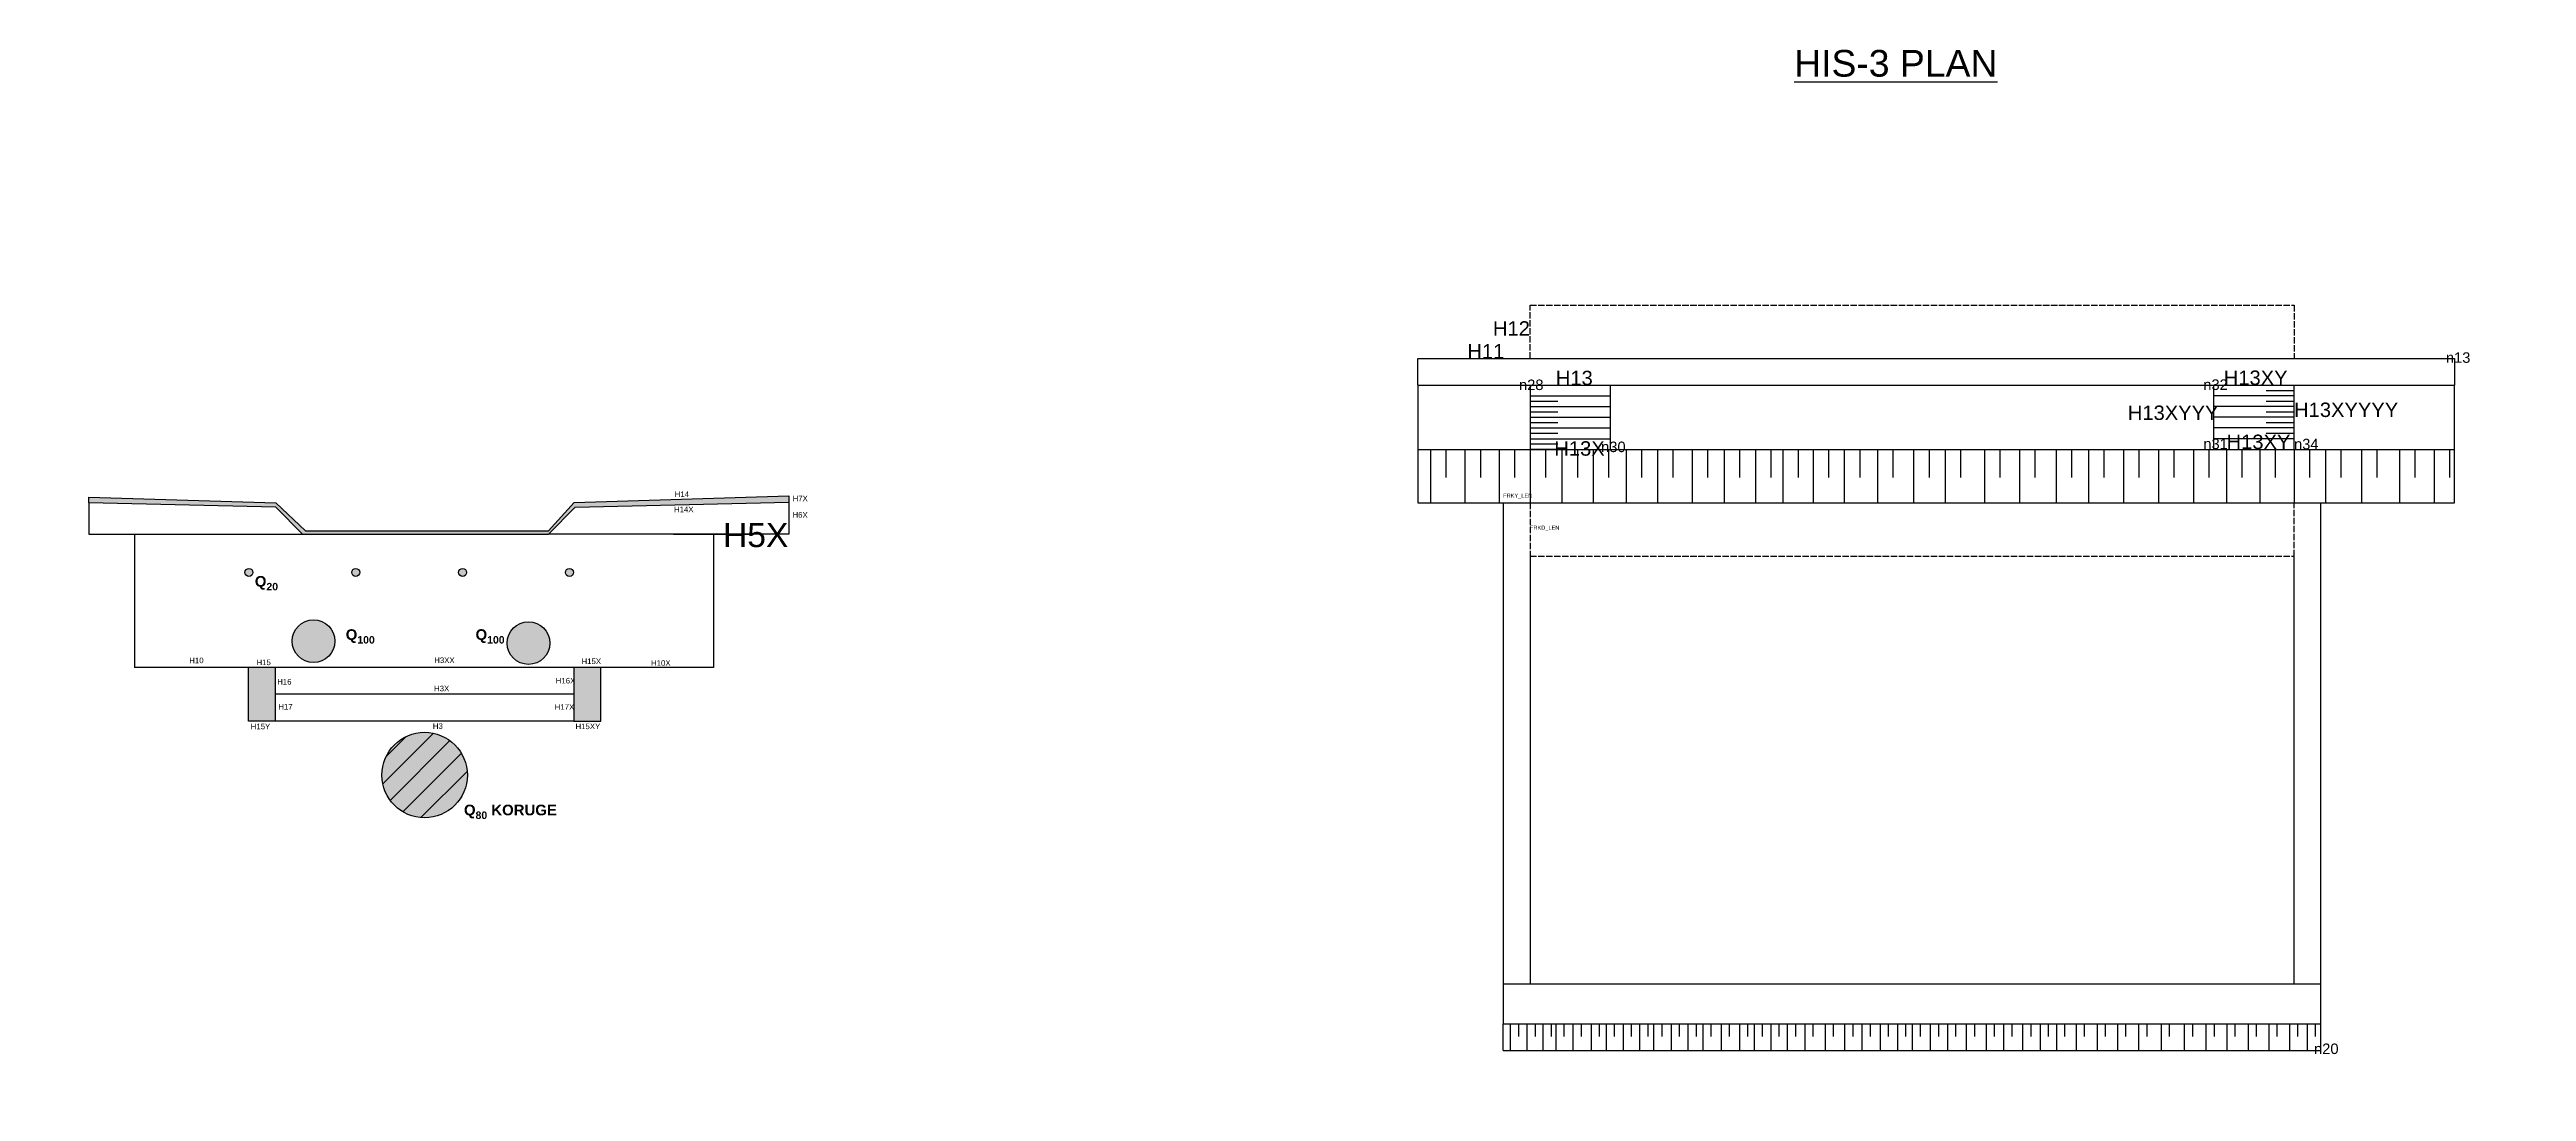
# Model space of a CAD drawing. Header units: millimetres. Extents: x -11403 to 100, y 0 to 6664.
# Drawn here: x -8459 to -3823, y 1760 to 3710 of the extents above; entities that cross this region are included whole.
import ezdxf

# ---------------------------------------------------------------- set-up
doc = ezdxf.new("R2010")
doc.units = ezdxf.units.MM
doc.linetypes.add('ACAD_ISO02W100', pattern=[15, 12, -3])
doc.styles.get("Standard").update_dxf_attribs({"font": 'arial.ttf'})

msp = doc.modelspace()

# ---------------------------------------------------------------- texts
at = {"attachment_point": 1}
for s, width, gutter_width, heights, insert, char_height in [('\\pxt3;{\\LHIS-3 PLAN}', 484.80768, 12.5, [0], (-5193.305, 3709.462), 50), ('H12', 35.56132, 134.967, [27.104], (-5757.019, 3201.733), 26.9933), ('H11', 35.56132, 134.967, [27.104], (-5804.92, 3159.007), 26.9933), ('H13', 35.56132, 134.967, [27.104], (-5639.388, 3109.007), 26.9933), ('H13XY', 35.56132, 134.967, [27.104], (-4389.276, 3109.486), 26.9933), ('H13XYYY', 35.56132, 134.967, [27.104], (-4568.849, 3043.933), 26.9933), ('H13XYYYY', 35.56132, 134.967, [27.104], (-4257.698, 3049.486), 26.9933), ('H13X', 35.56132, 134.967, [27.104], (-5642.223, 2977.104), 26.9933), ('H13XY', 35.56132, 134.967, [27.104], (-4383.983, 2989.486), 26.9933), ('H14', 13.80039, 52.377, [10.518], (-7288.352, 2883.193), 10.4754), ('H7X', 13.80039, 52.377, [10.518], (-7067.847, 2875.234), 10.4754), ('FRKY_LEN', 9.91093, 37.615, [7.554], (-5737.901, 2879.055), 7.523), ('H14X', 13.80039, 52.377, [10.518], (-7289.796, 2854.744), 10.4754), ('H6X', 13.80039, 52.377, [10.518], (-7067.923, 2844.432), 10.4754), ('H5X', 59.30718, 225.09, [45.202], (-7198.088, 2824.027), 45.0179), ('FRKD_LEN', 9.91093, 37.615, [7.554], (-5687.674, 2819.04), 7.523), ('\\A1;{\\fArial|b1|i0|c162|p34;Q\\H0.7x;\\S^ 20;}', 56.63643, 12.5, [0], (-8074.298, 2724.816), 20), ('\\A1;{\\fArial|b1|i0|c162|p34;Q\\H0.7x;\\S^ 100;}', 56.63643, 12.5, [0], (-7904.192, 2625.233), 20), ('\\A1;{\\fArial|b1|i0|c162|p34;Q\\H0.7x;\\S^ 100;}', 56.63643, 12.5, [0], (-7661.213, 2625.233), 20), ('H10', 13.80039, 52.377, [10.518], (-8197.099, 2572.204), 10.4754), ('H15', 13.80039, 52.377, [10.518], (-8071.11, 2568.571), 10.4754), ('H3XX', 13.80039, 52.377, [10.518], (-7738.568, 2572.463), 10.4754), ('H15X', 13.80039, 52.377, [10.518], (-7462.835, 2570.49), 10.4754), ('H10X', 13.80039, 52.377, [10.518], (-7332.788, 2567.335), 10.4754), ('H16', 13.80039, 52.377, [10.518], (-8032.428, 2532.113), 10.4754), ('H3X', 13.80039, 52.377, [10.518], (-7738.92, 2519.577), 10.4754), ('H16X', 13.80039, 52.377, [10.518], (-7511.084, 2534.248), 10.4754), ('H17', 13.80039, 52.377, [10.518], (-8030.444, 2485.439), 10.4754), ('H17X', 13.80039, 52.377, [10.518], (-7513.095, 2484.996), 10.4754), ('H15Y', 13.80039, 52.377, [10.518], (-8081.986, 2448.561), 10.4754), ('H3', 13.80039, 52.377, [10.518], (-7741.113, 2449.303), 10.4754), ('H15XY', 13.80039, 52.377, [10.518], (-7474.094, 2448.751), 10.4754), ('\\A1;{\\fArial|b1|i0|c162|p34;Q\\H0.7x;\\S^ 80;\\H1.42857x; KORUGE}', 195.10237, 12.5, [49.502], (-7682.897, 2296.932), 20)]:
    msp.add_mtext_dynamic_manual_height_columns(s, width=width, gutter_width=gutter_width, heights=heights, dxfattribs=dict(at, insert=insert, char_height=char_height))
at = {"color": 240, "true_color": 0xed1f24, "char_height": 19.6578, "attachment_point": 1}
for s, insert in [('n13', (-3973.479, 3143.52)), ('n28', (-5708.249, 3092.557)), ('n32', (-4427.61, 3092.789)), ('n30', (-5554.569, 2976.424)), ('n31', (-4427.437, 2981.977)), ('n34', (-4257.698, 2981.642)), ('n20', (-4220.241, 1849.872))]:
    msp.add_mtext_dynamic_manual_height_columns(s, width=25.89743, gutter_width=98.289, heights=[19.738], dxfattribs=dict(at, insert=insert))

# ---------------------------------------------------------------- hatches: boundary and pattern name
at = {"transparency": 33554559}
h = msp.add_hatch(color=256, dxfattribs=at)
h.dxf.hatch_style = 1
h.paths.add_polyline_path([(-7219.327, 2870.55), (-7476.833, 2862.537), (-7524.922, 2809.723), (-7979.221, 2809.723), (-8035.097, 2861.524), (-8244.858, 2867.881), (-8242.639, 2858.587), (-8034.922, 2853.421), (-7984.922, 2803.421), (-7524.922, 2803.421), (-7474.922, 2853.421), (-7225.123, 2859.49)])
h.paths.add_polyline_path([(-7074.922, 2875.043), (-7219.327, 2870.55), (-7225.123, 2859.49), (-7074.922, 2863.139)])
h.paths.add_polyline_path([(-8244.858, 2867.881), (-8384.922, 2872.125), (-8384.922, 2862.125), (-8242.639, 2858.587)])
at = {"transparency": 33554457}
h = msp.add_hatch(color=256, dxfattribs=at)
h.dxf.hatch_style = 1
h.set_gradient(color1=(0, 255, 255), color2=(0, 255, 255), tint=1, name='INVSPHERICAL')
h.paths.add_polyline_path([(-8077.878, 2731.611, 1), (-8092.878, 2731.611, 1)])
h.paths.add_polyline_path([(-7892.878, 2731.611, 1), (-7877.878, 2731.611, 1)])
h.paths.add_polyline_path([(-7677.878, 2731.611, 1), (-7692.878, 2731.611, 1)])
h.paths.add_polyline_path([(-7477.878, 2731.611, 1), (-7492.878, 2731.611, 1)])
h = msp.add_hatch(color=256, dxfattribs=at)
h.dxf.hatch_style = 1
h.set_gradient(color1=(0, 255, 255), color2=(0, 255, 255), tint=1, name='INVSPHERICAL')
h.paths.add_polyline_path([(-7522.006, 2599.386, 1), (-7602.006, 2599.386, 1)])
h.paths.add_polyline_path([(-8004.329, 2602.886, 0.03865786), (-8003.852, 2596.728), (-7985.587, 2584.386), (-7945.801, 2567.436, 0.27923345), (-7924.329, 2602.886, 1)])
h.paths.add_polyline_path([(-7985.587, 2584.386), (-8003.852, 2596.728, 0.51359176), (-7945.801, 2567.436)])
at = {"transparency": 33554508}
h = msp.add_hatch(color=256, dxfattribs=at)
h.dxf.hatch_style = 1
h.paths.add_polyline_path([(-8036.107, 2553.421), (-8086.107, 2553.421), (-8086.107, 2453.421), (-8036.107, 2453.421)])
h.paths.add_polyline_path([(-7426.967, 2553.421), (-7476.967, 2553.421), (-7476.967, 2453.421), (-7426.967, 2453.421)])
h = msp.add_hatch(dxfattribs=at)
h.set_pattern_fill('ANSI31', color=256, scale=10)
h.set_pattern_definition([(45, (-20083.117, -1021.89), (-22.45064, 22.45064), [])])
h.paths.add_polyline_path([(-7836.537, 2352.341, 1), (-7676.537, 2352.341, 1)])
at = {"transparency": 33554457}
h = msp.add_hatch(color=256, dxfattribs=at)
h.dxf.hatch_style = 1
h.set_gradient(color1=(0, 255, 255), color2=(0, 255, 255), tint=1, name='INVSPHERICAL')
h.paths.add_polyline_path([(-7836.537, 2352.341, 1), (-7676.537, 2352.341, 1)])

# ---------------------------------------------------------------- linework, layer by layer
at = {"linetype": 'ACAD_ISO02W100'}
for p, q in [((-5687.698, 3131.903), (-5687.698, 3231.903)), ((-5687.698, 3231.903), (-4257.698, 3231.903)), ((-4257.698, 3231.903), (-4257.698, 3131.903)), ((-5687.674, 2861.903), (-5687.674, 2761.903)), ((-4257.698, 2761.903), (-4257.698, 2861.903)), ((-5687.674, 2761.903), (-4257.698, 2761.903))]:
    msp.add_line(p, q, dxfattribs=at)
for p, q in [((-5897.698, 3081.903), (-5897.698, 3131.903)), ((-5897.698, 3131.903), (-3957.698, 3131.903)), ((-3957.698, 3131.903), (-3957.698, 3081.903)), ((-5897.698, 3081.903), (-3957.698, 3081.903)), ((-5897.698, 3081.903), (-5897.698, 2961.903)), ((-5687.698, 3081.903), (-5687.698, 2961.903)), ((-5687.698, 3061.903), (-5537.698, 3061.903)), ((-5537.698, 3081.903), (-5537.698, 2961.903)), ((-4407.698, 2961.903), (-4407.698, 3081.903)), ((-4257.698, 3061.903), (-4407.698, 3061.903)), ((-4257.698, 3071.521), (-4309.83, 3071.521)), ((-4257.698, 2961.903), (-4257.698, 3081.903)), ((-3957.698, 2961.903), (-3957.698, 3081.903)), ((-5687.698, 3052.285), (-5635.566, 3052.285)), ((-5687.698, 3041.903), (-5537.698, 3041.903)), ((-5687.698, 3032.285), (-5635.566, 3032.285)), ((-5687.698, 3021.903), (-5537.698, 3021.903)), ((-4257.698, 3041.903), (-4407.698, 3041.903)), ((-4257.698, 3021.903), (-4407.698, 3021.903)), ((-4257.698, 3051.521), (-4309.83, 3051.521)), ((-4257.698, 3031.521), (-4309.83, 3031.521)), ((-5687.698, 3012.285), (-5635.566, 3012.285)), ((-5687.698, 3001.903), (-5537.698, 3001.903)), ((-5687.698, 2992.285), (-5635.566, 2992.285)), ((-5687.698, 2981.903), (-5537.698, 2981.903)), ((-5687.698, 2972.285), (-5635.566, 2972.285)), ((-4257.698, 3001.903), (-4407.698, 3001.903)), ((-4257.698, 2981.903), (-4407.698, 2981.903)), ((-4257.698, 3011.521), (-4309.83, 3011.521)), ((-4257.698, 2991.521), (-4309.83, 2991.521)), ((-5897.698, 2961.903), (-3957.698, 2961.903)), ((-5897.698, 2961.903), (-5897.698, 2861.903)), ((-5873.817, 2961.903), (-5873.817, 2861.903)), ((-5845.003, 2961.903), (-5845.003, 2909.215)), ((-5809.447, 2961.903), (-5809.447, 2861.903)), ((-5780.633, 2961.903), (-5780.633, 2909.215)), ((-5745.689, 2961.903), (-5745.689, 2861.903)), ((-5716.876, 2961.903), (-5716.876, 2909.215)), ((-5687.698, 2962.285), (-5635.566, 2962.285)), ((-5687.698, 2961.903), (-5687.698, 2861.903)), ((-5658.885, 2961.903), (-5658.885, 2909.215)), ((-5627.823, 2961.903), (-5627.823, 2861.903)), ((-5599.01, 2961.903), (-5599.01, 2909.215)), ((-5569.686, 2961.903), (-5569.686, 2861.903)), ((-5540.873, 2961.903), (-5540.873, 2909.215)), ((-5507.839, 2961.903), (-5507.839, 2861.903)), ((-5479.026, 2961.903), (-5479.026, 2909.215)), ((-5449.084, 2961.903), (-5449.084, 2861.903)), ((-5420.27, 2961.903), (-5420.27, 2909.215)), ((-5384.457, 2961.903), (-5384.457, 2861.903)), ((-5355.644, 2961.903), (-5355.644, 2909.215)), ((-5324.123, 2961.903), (-5324.123, 2861.903)), ((-5295.309, 2961.903), (-5295.309, 2909.215)), ((-5265.766, 2961.903), (-5265.766, 2861.903)), ((-5236.953, 2961.903), (-5236.953, 2909.215)), ((-5214.333, 2961.903), (-5214.333, 2861.903)), ((-5185.52, 2961.903), (-5185.52, 2909.215)), ((-5157.955, 2961.903), (-5157.955, 2861.903)), ((-5129.142, 2961.903), (-5129.142, 2909.215)), ((-5099.514, 2961.903), (-5099.514, 2861.903)), ((-5070.701, 2961.903), (-5070.701, 2909.215)), ((-5037.278, 2961.903), (-5037.278, 2861.903)), ((-5008.465, 2961.903), (-5008.465, 2909.215)), ((-4969.643, 2961.903), (-4969.643, 2861.903)), ((-4940.83, 2961.903), (-4940.83, 2909.215)), ((-4910.598, 2961.903), (-4910.598, 2861.903)), ((-4881.785, 2961.903), (-4881.785, 2909.215)), ((-4837.191, 2961.903), (-4837.191, 2861.903)), ((-4808.378, 2961.903), (-4808.378, 2909.215)), ((-4771.763, 2961.903), (-4771.763, 2861.903)), ((-4742.95, 2961.903), (-4742.95, 2909.215)), ((-4703.143, 2961.903), (-4703.143, 2861.903)), ((-4674.33, 2961.903), (-4674.33, 2909.215)), ((-4642.503, 2961.903), (-4642.503, 2861.903)), ((-4613.69, 2961.903), (-4613.69, 2909.215)), ((-4577.075, 2961.903), (-4577.075, 2861.903)), ((-4548.262, 2961.903), (-4548.262, 2909.215)), ((-4511.647, 2961.903), (-4511.647, 2861.903)), ((-4482.834, 2961.903), (-4482.834, 2909.215)), ((-4446.219, 2961.903), (-4446.219, 2861.903)), ((-4417.406, 2961.903), (-4417.406, 2909.215)), ((-4383.983, 2961.903), (-4383.983, 2861.903)), ((-4355.169, 2961.903), (-4355.169, 2909.215)), ((-4321.746, 2961.903), (-4321.746, 2861.903)), ((-4292.933, 2961.903), (-4292.933, 2909.215)), ((-4257.698, 2961.903), (-4257.698, 2861.903)), ((-4228.885, 2961.903), (-4228.885, 2909.215)), ((-4198.866, 2961.903), (-4198.866, 2861.903)), ((-4170.053, 2961.903), (-4170.053, 2909.215)), ((-4131.714, 2961.903), (-4131.714, 2861.903)), ((-4102.901, 2961.903), (-4102.901, 2909.215)), ((-4060.554, 2961.903), (-4060.554, 2861.903)), ((-4031.741, 2961.903), (-4031.741, 2909.215)), ((-3995.407, 2961.903), (-3995.407, 2861.903)), ((-3966.594, 2961.903), (-3966.594, 2909.215)), ((-3957.698, 2861.903), (-3957.698, 2961.903)), ((-8034.922, 2853.421), (-8384.922, 2862.125)), ((-8384.922, 2862.125), (-8384.922, 2803.421)), ((-8034.922, 2853.421), (-7984.922, 2803.421)), ((-7474.922, 2853.421), (-7524.922, 2803.421)), ((-7474.922, 2853.421), (-7074.922, 2863.139)), ((-7074.922, 2863.139), (-7074.922, 2803.421)), ((-5897.698, 2861.903), (-3957.698, 2861.903)), ((-5737.674, 2861.903), (-5737.674, 1961.903)), ((-4207.698, 1961.903), (-4207.698, 2861.903)), ((-8384.922, 2803.421), (-7984.922, 2803.421)), ((-8299.525, 2803.421), (-8299.525, 2553.421)), ((-7984.922, 2803.421), (-7524.922, 2803.421)), ((-7074.922, 2803.421), (-7524.922, 2803.421)), ((-7290.74, 2803.421), (-7140.74, 2803.421)), ((-7215.74, 2803.421), (-7215.74, 2553.421)), ((-5687.674, 2761.903), (-5687.674, 1961.903)), ((-4257.698, 1961.903), (-4257.698, 2761.903)), ((-7215.74, 2553.421), (-8299.525, 2553.421)), ((-8086.107, 2453.421), (-8086.107, 2553.421)), ((-8036.107, 2553.421), (-8036.107, 2453.421)), ((-7476.967, 2553.421), (-7476.967, 2453.421)), ((-7426.967, 2453.421), (-7426.967, 2553.421)), ((-7476.967, 2503.421), (-8036.107, 2503.421)), ((-8036.107, 2453.421), (-8086.107, 2453.421)), ((-7476.967, 2453.421), (-8036.107, 2453.421)), ((-7476.967, 2453.421), (-7426.967, 2453.421)), ((-5737.674, 1961.903), (-5687.674, 1961.903)), ((-5737.674, 1961.903), (-5737.674, 1886.903)), ((-5687.674, 1961.903), (-4257.698, 1961.903)), ((-4257.698, 1961.903), (-4207.698, 1961.903)), ((-4207.698, 1886.903), (-4207.698, 1961.903)), ((-5737.674, 1886.903), (-4207.698, 1886.903)), ((-5737.674, 1836.903), (-5737.674, 1886.903)), ((-5724.579, 1886.903), (-5724.579, 1836.903)), ((-5709.294, 1886.903), (-5709.294, 1862.812)), ((-5693.499, 1886.903), (-5693.499, 1836.903)), ((-5678.213, 1886.903), (-5678.213, 1862.812)), ((-5663.437, 1886.903), (-5663.437, 1836.903)), ((-5648.151, 1886.903), (-5648.151, 1862.812)), ((-5639.49, 1886.903), (-5639.49, 1836.903)), ((-5624.204, 1886.903), (-5624.204, 1862.812)), ((-5607.39, 1886.903), (-5607.39, 1836.903)), ((-5592.104, 1886.903), (-5592.104, 1862.812)), ((-5573.252, 1886.903), (-5573.252, 1836.903)), ((-5557.967, 1886.903), (-5557.967, 1862.812)), ((-5545.229, 1886.903), (-5545.229, 1836.903)), ((-5529.943, 1886.903), (-5529.943, 1862.812)), ((-5513.639, 1886.903), (-5513.639, 1836.903)), ((-5498.353, 1886.903), (-5498.353, 1862.812)), ((-5482.477, 1886.903), (-5482.477, 1836.903)), ((-5467.191, 1886.903), (-5467.191, 1862.812)), ((-5456.402, 1886.903), (-5456.402, 1836.903)), ((-5441.116, 1886.903), (-5441.116, 1862.812)), ((-5423.808, 1886.903), (-5423.808, 1836.903)), ((-5408.523, 1886.903), (-5408.523, 1862.812)), ((-5392.029, 1886.903), (-5392.029, 1836.903)), ((-5376.744, 1886.903), (-5376.744, 1862.812)), ((-5364.325, 1886.903), (-5364.325, 1836.903)), ((-5349.039, 1886.903), (-5349.039, 1862.812)), ((-5330.101, 1886.903), (-5330.101, 1836.903)), ((-5314.816, 1886.903), (-5314.816, 1862.812)), ((-5295.878, 1886.903), (-5295.878, 1836.903)), ((-5280.593, 1886.903), (-5280.593, 1862.812)), ((-5268.173, 1886.903), (-5268.173, 1836.903)), ((-5252.888, 1886.903), (-5252.888, 1862.812)), ((-5237.209, 1886.903), (-5237.209, 1836.903)), ((-5221.924, 1886.903), (-5221.924, 1862.812)), ((-5206.245, 1886.903), (-5206.245, 1836.903)), ((-5190.96, 1886.903), (-5190.96, 1862.812)), ((-5173.361, 1886.903), (-5173.361, 1836.903)), ((-5158.076, 1886.903), (-5158.076, 1862.812)), ((-5135.571, 1886.903), (-5135.571, 1836.903)), ((-5120.285, 1886.903), (-5120.285, 1862.812)), ((-5099.083, 1886.903), (-5099.083, 1836.903)), ((-5083.797, 1886.903), (-5083.797, 1862.812)), ((-5066.505, 1886.903), (-5066.505, 1836.903)), ((-5051.219, 1886.903), (-5051.219, 1862.812)), ((-5032.623, 1886.903), (-5032.623, 1836.903)), ((-5017.338, 1886.903), (-5017.338, 1862.812)), ((-5000.045, 1886.903), (-5000.045, 1836.903)), ((-4984.76, 1886.903), (-4984.76, 1862.812)), ((-4972.686, 1886.903), (-4972.686, 1836.903)), ((-4957.4, 1886.903), (-4957.4, 1862.812)), ((-4938.555, 1886.903), (-4938.555, 1836.903)), ((-4923.27, 1886.903), (-4923.27, 1862.812)), ((-4906.495, 1886.903), (-4906.495, 1836.903)), ((-4891.209, 1886.903), (-4891.209, 1862.812)), ((-4871.146, 1886.903), (-4871.146, 1836.903)), ((-4855.861, 1886.903), (-4855.861, 1862.812)), ((-4834.154, 1886.903), (-4834.154, 1836.903)), ((-4818.868, 1886.903), (-4818.868, 1862.812)), ((-4801.272, 1886.903), (-4801.272, 1836.903)), ((-4785.986, 1886.903), (-4785.986, 1862.812)), ((-4765.923, 1886.903), (-4765.923, 1836.903)), ((-4750.638, 1886.903), (-4750.638, 1862.812)), ((-4733.041, 1886.903), (-4733.041, 1836.903)), ((-4717.755, 1886.903), (-4717.755, 1862.812)), ((-4702.625, 1886.903), (-4702.625, 1836.903)), ((-4687.339, 1886.903), (-4687.339, 1862.812)), ((-4665.747, 1886.903), (-4665.747, 1836.903)), ((-4650.461, 1886.903), (-4650.461, 1862.812)), ((-4626.306, 1886.903), (-4626.306, 1836.903)), ((-4611.021, 1886.903), (-4611.021, 1862.812)), ((-4588.181, 1886.903), (-4588.181, 1836.903)), ((-4572.896, 1886.903), (-4572.896, 1862.812)), ((-4548.741, 1886.903), (-4548.741, 1836.903)), ((-4533.455, 1886.903), (-4533.455, 1862.812)), ((-4506.672, 1886.903), (-4506.672, 1836.903)), ((-4491.386, 1886.903), (-4491.386, 1862.812)), ((-4463.288, 1886.903), (-4463.288, 1836.903)), ((-4448.002, 1886.903), (-4448.002, 1862.812)), ((-4422.533, 1886.903), (-4422.533, 1836.903)), ((-4407.247, 1886.903), (-4407.247, 1862.812)), ((-4383.649, 1886.903), (-4383.649, 1836.903)), ((-4368.363, 1886.903), (-4368.363, 1862.812)), ((-4343.789, 1886.903), (-4343.789, 1836.903)), ((-4328.503, 1886.903), (-4328.503, 1862.812)), ((-4305.156, 1886.903), (-4305.156, 1836.903)), ((-4289.87, 1886.903), (-4289.87, 1862.812)), ((-4266.523, 1886.903), (-4266.523, 1836.903)), ((-4251.237, 1886.903), (-4251.237, 1862.812)), ((-4233.219, 1886.903), (-4233.219, 1836.903)), ((-4217.933, 1886.903), (-4217.933, 1862.812)), ((-4207.698, 1836.903), (-4207.698, 1886.903)), ((-5737.674, 1836.903), (-4207.698, 1836.903))]:
    msp.add_line(p, q)
msp.add_lwpolyline([(-8384.922, 2862.125), (-8384.922, 2872.125), (-8035.097, 2861.524), (-7979.221, 2809.723), (-7524.922, 2809.723), (-7476.833, 2862.537), (-7074.922, 2875.043), (-7074.922, 2863.139)])
at = {"lineweight": 30}
for centre, radius in [((-8085.378, 2731.611), 7.5), ((-7885.378, 2731.611), 7.5), ((-7685.378, 2731.611), 7.5), ((-7485.378, 2731.611), 7.5), ((-7964.329, 2602.886), 40), ((-7562.006, 2599.386), 40)]:
    msp.add_circle(centre, radius, dxfattribs=at)
msp.add_circle((-7756.537, 2352.341), 80)

msp.set_redraw_order([(e.dxf.handle, doc.entitydb.next_handle()) for e in msp.query("TEXT MTEXT ATTDEF DIMENSION ARC_DIMENSION")])  # texts and dimensions are drawn at this point

doc.saveas('drawing.dxf')
